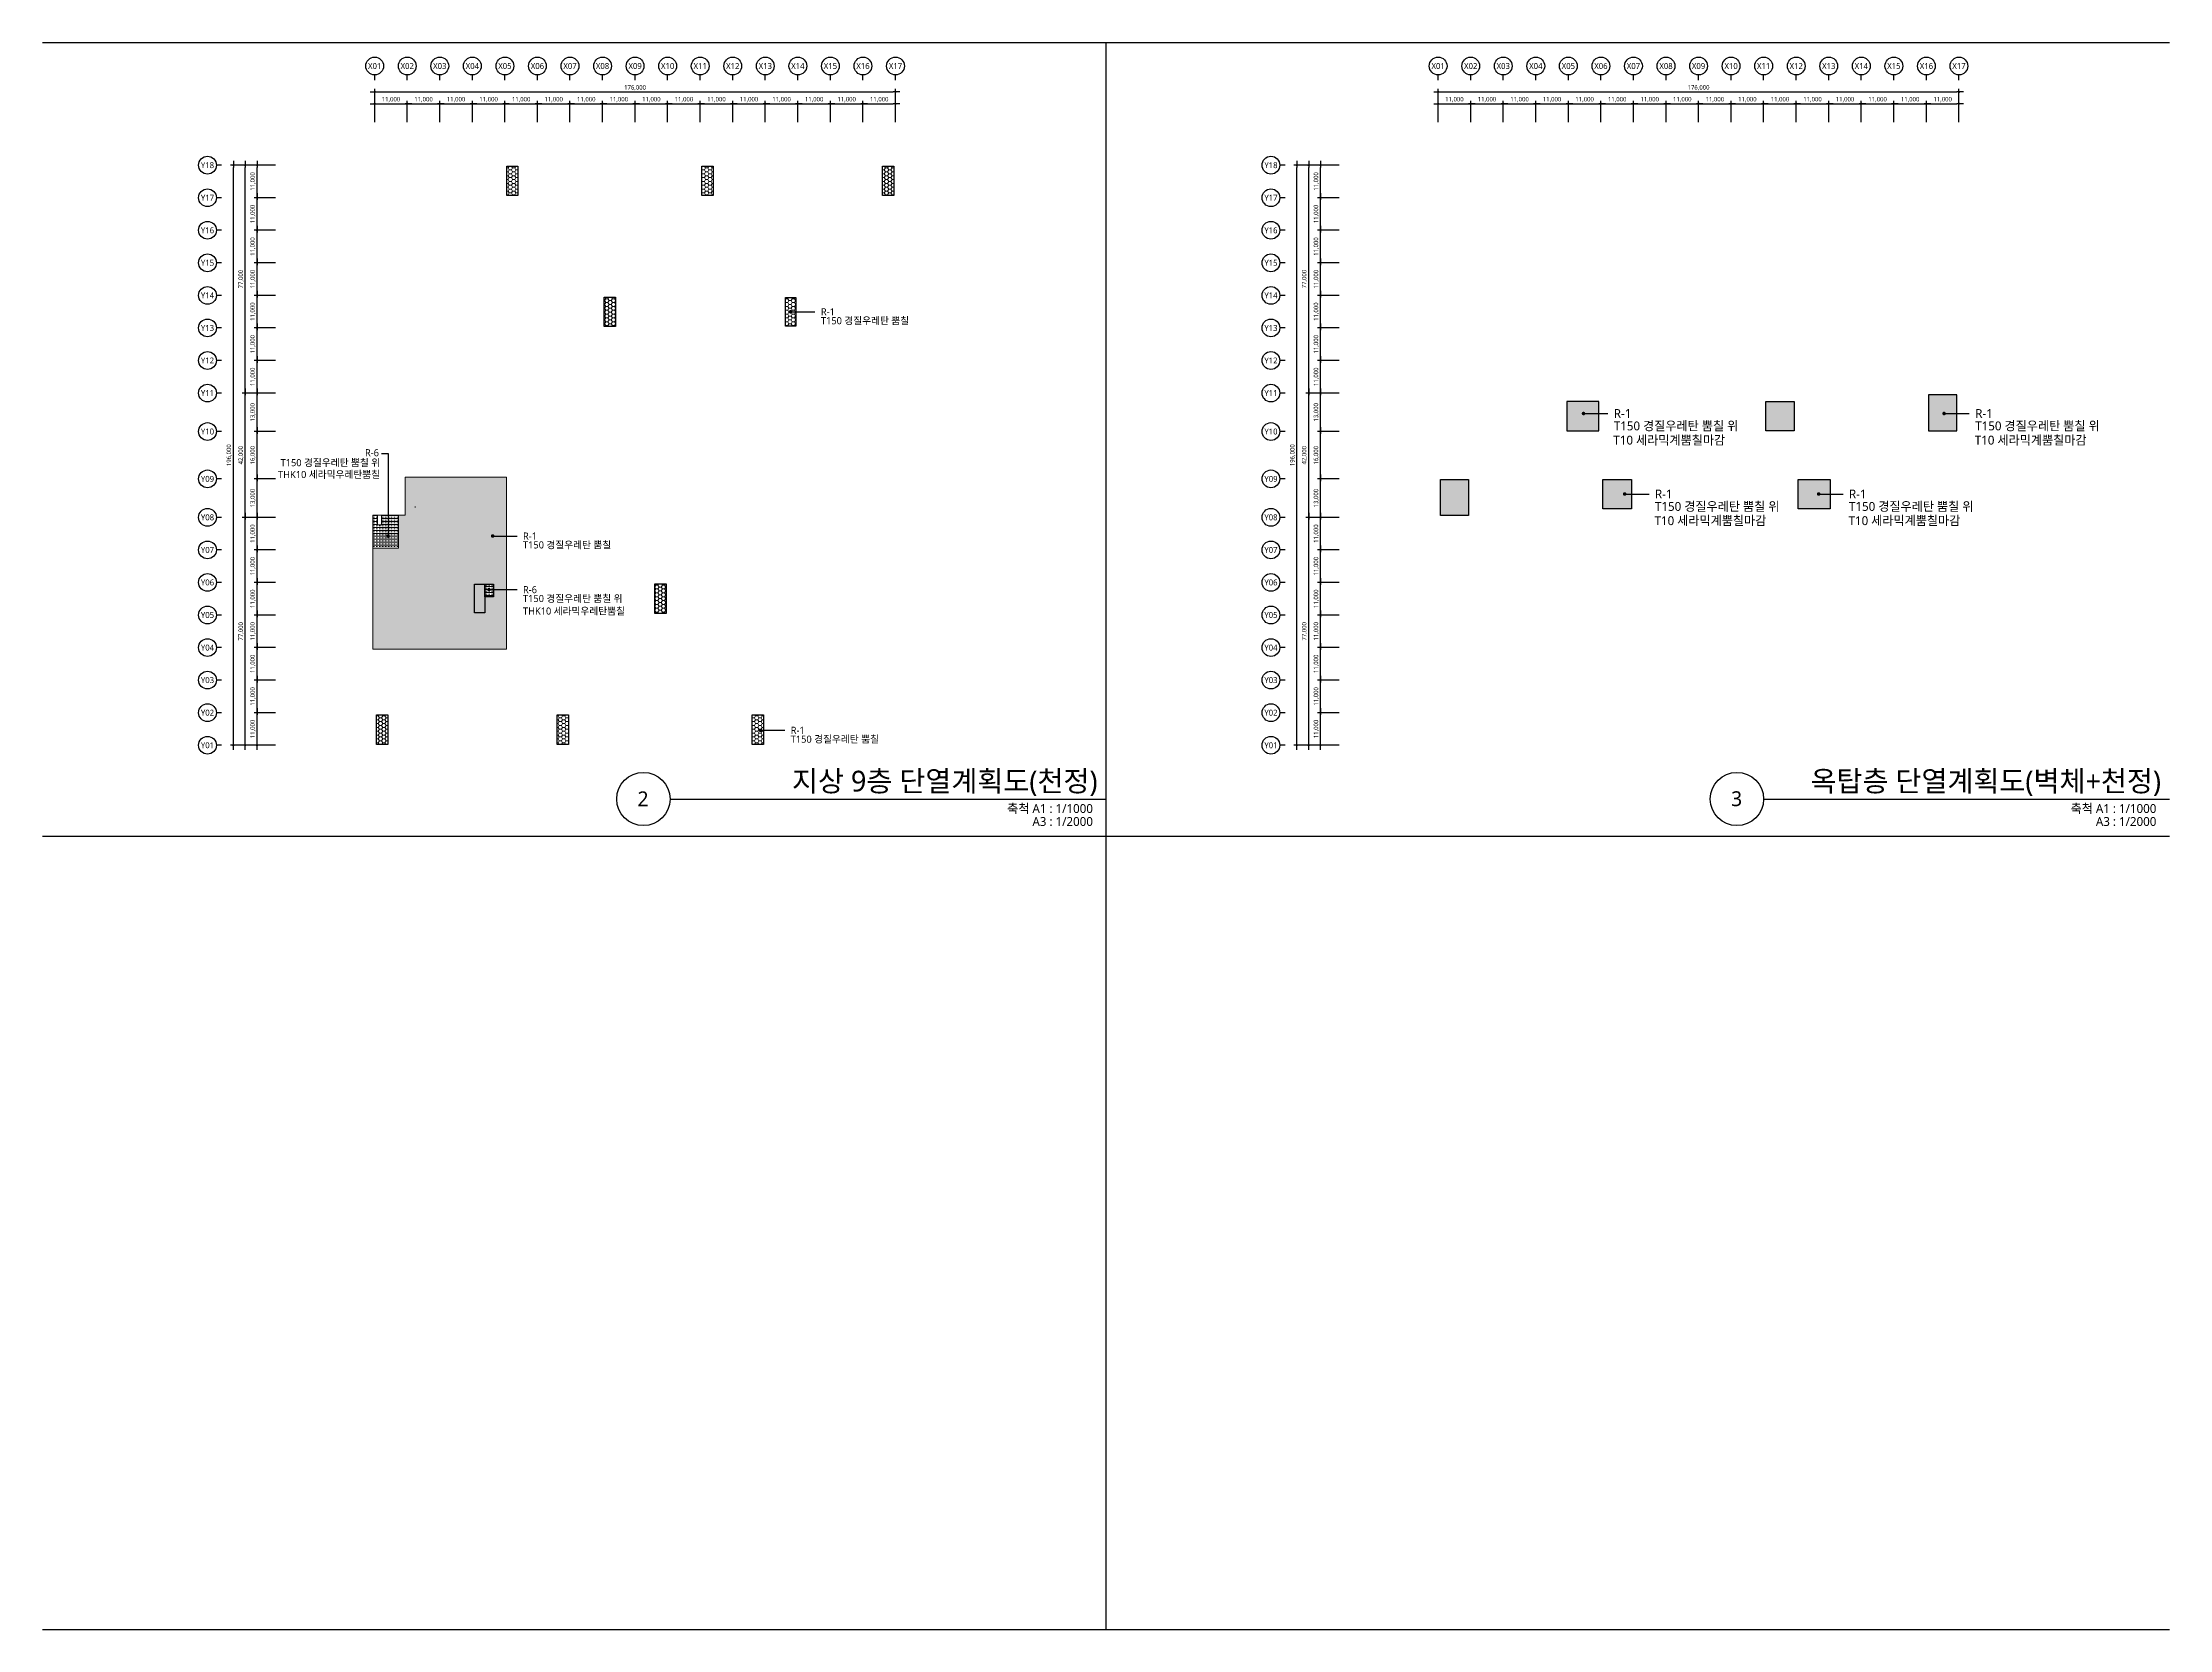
# Model space of a CAD drawing. Header units: millimetres. Extents: x 1037297 to 3512330, y 928637 to 1464837.
# Drawn here: x 2717297 to 3436047, y 928637 to 1464837 of the extents above; entities that cross this region are included whole.
import ezdxf
from ezdxf.enums import TextEntityAlignment as Align

# ---------------------------------------------------------------- set-up
doc = ezdxf.new("R2010")
doc.units = ezdxf.units.MM
doc.header["$LTSCALE"] = 5
doc.header["$MEASUREMENT"] = 0
doc.header["$PDSIZE"] = -10
doc.layers.get('0').update_dxf_attribs({"linetype": 'CONTINUOUS'})
doc.layers.get('Defpoints').update_dxf_attribs({"color": 153, "linetype": 'CONTINUOUS'})
for name, color, linetype, lineweight in [('A-AXIS-BUBL', 7, 'CONTINUOUS', 25), ('A-DIMS', 7, 'CONTINUOUS', 25), ('A-MKXS-LEAD', 7, 'CONTINUOUS', 25), ('A-MKXS-TEXT1', 3, 'CONTINUOUS', 25), ('A-XXXX-HATC', 8, 'CONTINUOUS', 18), ('A-XXXX-SYMB', 7, 'CONTINUOUS', 25), ('A-XXXX-TXT1', 3, 'CONTINUOUS', 25), ('A-XXXX-TXT2', 3, 'CONTINUOUS', 25)]:
    doc.layers.add(name, color=color, linetype=linetype, lineweight=lineweight)
doc.styles.add('HY울릉도L', font='')
doc.styles.add('맑은고딕', font='malgun.ttf')
doc.styles.get('HY울릉도L').set_extended_font_data('HYwulM')
doc.dimstyles.new('CDIM', dxfattribs={"dimtxt": 3, "dimasz": 1.5, "dimexe": 2, "dimexo": 1, "dimgap": 1, "dimtad": 1, "dimdec": 0, "dimrnd": 0.5, "dimzin": 0, "dimdsep": 32, "dimlunit": 6, "dimtxsty": 'HY울릉도L', "dimblk1": '_CIDOT', "dimblk2": '_CIDOT', "dimsah": 1, "dimcen": 5.5, "dimclrd": 2, "dimclre": 2, "dimclrt": 7, "dimadec": 0, "dimazin": 0, "dimtfac": 1, "dimtdec": 0, "dimtix": 1, "dimtmove": 2, "dimatfit": 1, "dimldrblk": '_CIDOT', "dimfxl": 1, "dimtolj": 1, "dimtzin": 0, "dimlwd": -1, "dimarcsym": 0})
pattern_1 = [(0, (-359375, 2e-10), (1125, 649.51905), [750, -1500]), (120, (-359375, 2e-10), (-1125, 649.51905), [750, -1500]), (60, (-359375, 2e-10), (2e-13, 1299.0381), [-1500, 750])]

# ---------------------------------------------------------------- blocks, each defined once
blk = doc.blocks.new('_CIDOT')
at = {"color": 0, "linetype": 'ByBlock'}
blk.add_line((2, 0), (-1, 0), dxfattribs=at)
at = {"color": 0, "linetype": 'ByBlock', "const_width": 0.5}
blk.add_lwpolyline([(-0.25, 0, 1), (0.25, 0, 1)], format="xyb", close=True, dxfattribs=at)
blk = doc.blocks.new('*D5')
at = {"layer": 'A-DIMS', "lineweight": -2, "transparency": 16777216}
for p, q in [((93193, 67121), (85943, 67121)), ((93193, 56121), (85943, 56121))]:
    blk.add_line(p, q, dxfattribs=at)
at = {"layer": 'A-DIMS', "transparency": 16777216}
blk.add_line((86943, 56871), (86943, 66371), dxfattribs=at)
at = {"layer": 'Defpoints', "color": 0, "transparency": 16777216}
for p in [(86943, 67121), (93693, 67121), (93693, 56121)]:
    blk.add_point(p, dxfattribs=at)
at = {"layer": 'A-DIMS', "transparency": 16777216, "xscale": 750, "yscale": 750, "zscale": 750}
for p, rotation in [((86943, 67121), 90), ((86943, 56121), 270)]:
    blk.add_blockref('_CIDOT', p, dxfattribs=dict(at, rotation=rotation))
at = {"layer": 'A-DIMS', "color": 3, "transparency": 16777216, "insert": (85538, 61621), "char_height": 1500, "attachment_point": 5, "rotation": 90, "style": '맑은고딕'}
blk.add_mtext('\\A1;11,000', dxfattribs=at)
blk = doc.blocks.new('*D6')
at = {"layer": 'A-DIMS', "lineweight": -2, "transparency": 16777216}
for p, q in [((93193, 78121), (85943, 78121)), ((93193, 67121), (85943, 67121))]:
    blk.add_line(p, q, dxfattribs=at)
at = {"layer": 'A-DIMS', "transparency": 16777216}
blk.add_line((86943, 67871), (86943, 77371), dxfattribs=at)
at = {"layer": 'Defpoints', "color": 0, "transparency": 16777216}
for p in [(86943, 78121), (93693, 78121), (93693, 67121)]:
    blk.add_point(p, dxfattribs=at)
at = {"layer": 'A-DIMS', "transparency": 16777216, "xscale": 750, "yscale": 750, "zscale": 750}
for p, rotation in [((86943, 78121), 90), ((86943, 67121), 270)]:
    blk.add_blockref('_CIDOT', p, dxfattribs=dict(at, rotation=rotation))
at = {"layer": 'A-DIMS', "color": 3, "transparency": 16777216, "insert": (85538, 72621), "char_height": 1500, "attachment_point": 5, "rotation": 90, "style": '맑은고딕'}
blk.add_mtext('\\A1;11,000', dxfattribs=at)
blk = doc.blocks.new('*D7')
at = {"layer": 'A-DIMS', "lineweight": -2, "transparency": 16777216}
for p, q in [((93193, 89121), (85943, 89121)), ((93193, 78121), (85943, 78121))]:
    blk.add_line(p, q, dxfattribs=at)
at = {"layer": 'A-DIMS', "transparency": 16777216}
blk.add_line((86943, 78871), (86943, 88371), dxfattribs=at)
at = {"layer": 'Defpoints', "color": 0, "transparency": 16777216}
for p in [(86943, 89121), (93693, 89121), (93693, 78121)]:
    blk.add_point(p, dxfattribs=at)
at = {"layer": 'A-DIMS', "transparency": 16777216, "xscale": 750, "yscale": 750, "zscale": 750}
for p, rotation in [((86943, 89121), 90), ((86943, 78121), 270)]:
    blk.add_blockref('_CIDOT', p, dxfattribs=dict(at, rotation=rotation))
at = {"layer": 'A-DIMS', "color": 3, "transparency": 16777216, "insert": (85538, 83621), "char_height": 1500, "attachment_point": 5, "rotation": 90, "style": '맑은고딕'}
blk.add_mtext('\\A1;11,000', dxfattribs=at)
blk = doc.blocks.new('*D8')
at = {"layer": 'A-DIMS', "lineweight": -2, "transparency": 16777216}
for p, q in [((93193, 100121), (85943, 100121)), ((93193, 89121), (85943, 89121))]:
    blk.add_line(p, q, dxfattribs=at)
at = {"layer": 'A-DIMS', "transparency": 16777216}
blk.add_line((86943, 89871), (86943, 99371), dxfattribs=at)
at = {"layer": 'Defpoints', "color": 0, "transparency": 16777216}
for p in [(86943, 100121), (93693, 100121), (93693, 89121)]:
    blk.add_point(p, dxfattribs=at)
at = {"layer": 'A-DIMS', "transparency": 16777216, "xscale": 750, "yscale": 750, "zscale": 750}
for p, rotation in [((86943, 100121), 90), ((86943, 89121), 270)]:
    blk.add_blockref('_CIDOT', p, dxfattribs=dict(at, rotation=rotation))
at = {"layer": 'A-DIMS', "color": 3, "transparency": 16777216, "insert": (85538, 94621), "char_height": 1500, "attachment_point": 5, "rotation": 90, "style": '맑은고딕'}
blk.add_mtext('\\A1;11,000', dxfattribs=at)
blk = doc.blocks.new('*D9')
at = {"layer": 'A-DIMS', "lineweight": -2, "transparency": 16777216}
for p, q in [((93193, 111121), (85943, 111121)), ((93193, 100121), (85943, 100121))]:
    blk.add_line(p, q, dxfattribs=at)
at = {"layer": 'A-DIMS', "transparency": 16777216}
blk.add_line((86943, 100871), (86943, 110371), dxfattribs=at)
at = {"layer": 'Defpoints', "color": 0, "transparency": 16777216}
for p in [(86943, 111121), (93693, 111121), (93693, 100121)]:
    blk.add_point(p, dxfattribs=at)
at = {"layer": 'A-DIMS', "transparency": 16777216, "xscale": 750, "yscale": 750, "zscale": 750}
for p, rotation in [((86943, 111121), 90), ((86943, 100121), 270)]:
    blk.add_blockref('_CIDOT', p, dxfattribs=dict(at, rotation=rotation))
at = {"layer": 'A-DIMS', "color": 3, "transparency": 16777216, "insert": (85538, 105621), "char_height": 1500, "attachment_point": 5, "rotation": 90, "style": '맑은고딕'}
blk.add_mtext('\\A1;11,000', dxfattribs=at)
blk = doc.blocks.new('*D10')
at = {"layer": 'A-DIMS', "lineweight": -2, "transparency": 16777216}
for p, q in [((93193, 122121), (85943, 122121)), ((93193, 111121), (85943, 111121))]:
    blk.add_line(p, q, dxfattribs=at)
at = {"layer": 'A-DIMS', "transparency": 16777216}
blk.add_line((86943, 111871), (86943, 121371), dxfattribs=at)
at = {"layer": 'Defpoints', "color": 0, "transparency": 16777216}
for p in [(86943, 122121), (93693, 122121), (93693, 111121)]:
    blk.add_point(p, dxfattribs=at)
at = {"layer": 'A-DIMS', "transparency": 16777216, "xscale": 750, "yscale": 750, "zscale": 750}
for p, rotation in [((86943, 122121), 90), ((86943, 111121), 270)]:
    blk.add_blockref('_CIDOT', p, dxfattribs=dict(at, rotation=rotation))
at = {"layer": 'A-DIMS', "color": 3, "transparency": 16777216, "insert": (85538, 116621), "char_height": 1500, "attachment_point": 5, "rotation": 90, "style": '맑은고딕'}
blk.add_mtext('\\A1;11,000', dxfattribs=at)
blk = doc.blocks.new('*D11')
at = {"layer": 'A-DIMS', "lineweight": -2, "transparency": 16777216}
for p, q in [((93193, 135121), (85943, 135121)), ((93193, 122121), (85943, 122121))]:
    blk.add_line(p, q, dxfattribs=at)
at = {"layer": 'A-DIMS', "transparency": 16777216}
blk.add_line((86943, 122871), (86943, 134371), dxfattribs=at)
at = {"layer": 'Defpoints', "color": 0, "transparency": 16777216}
for p in [(86943, 135121), (93693, 135121), (93693, 122121)]:
    blk.add_point(p, dxfattribs=at)
at = {"layer": 'A-DIMS', "transparency": 16777216, "xscale": 750, "yscale": 750, "zscale": 750}
for p, rotation in [((86943, 135121), 90), ((86943, 122121), 270)]:
    blk.add_blockref('_CIDOT', p, dxfattribs=dict(at, rotation=rotation))
at = {"layer": 'A-DIMS', "color": 3, "transparency": 16777216, "insert": (85538, 128621), "char_height": 1500, "attachment_point": 5, "rotation": 90, "style": '맑은고딕'}
blk.add_mtext('\\A1;13,000', dxfattribs=at)
blk = doc.blocks.new('*D12')
at = {"layer": 'A-DIMS', "lineweight": -2, "transparency": 16777216}
for p, q in [((93193, 151121), (85943, 151121)), ((93193, 135121), (85943, 135121))]:
    blk.add_line(p, q, dxfattribs=at)
at = {"layer": 'A-DIMS', "transparency": 16777216}
blk.add_line((86943, 135871), (86943, 150371), dxfattribs=at)
at = {"layer": 'Defpoints', "color": 0, "transparency": 16777216}
for p in [(86943, 151121), (93693, 151121), (93693, 135121)]:
    blk.add_point(p, dxfattribs=at)
at = {"layer": 'A-DIMS', "transparency": 16777216, "xscale": 750, "yscale": 750, "zscale": 750}
for p, rotation in [((86943, 151121), 90), ((86943, 135121), 270)]:
    blk.add_blockref('_CIDOT', p, dxfattribs=dict(at, rotation=rotation))
at = {"layer": 'A-DIMS', "color": 3, "transparency": 16777216, "insert": (85538, 143121), "char_height": 1500, "attachment_point": 5, "rotation": 90, "style": '맑은고딕'}
blk.add_mtext('\\A1;16,000', dxfattribs=at)
blk = doc.blocks.new('*D13')
at = {"layer": 'A-DIMS', "lineweight": -2, "transparency": 16777216}
for p, q in [((93193, 164121), (85943, 164121)), ((93193, 151121), (85943, 151121))]:
    blk.add_line(p, q, dxfattribs=at)
at = {"layer": 'A-DIMS', "transparency": 16777216}
blk.add_line((86943, 151871), (86943, 163371), dxfattribs=at)
at = {"layer": 'Defpoints', "color": 0, "transparency": 16777216}
for p in [(86943, 164121), (93693, 164121), (93693, 151121)]:
    blk.add_point(p, dxfattribs=at)
at = {"layer": 'A-DIMS', "transparency": 16777216, "xscale": 750, "yscale": 750, "zscale": 750}
for p, rotation in [((86943, 164121), 90), ((86943, 151121), 270)]:
    blk.add_blockref('_CIDOT', p, dxfattribs=dict(at, rotation=rotation))
at = {"layer": 'A-DIMS', "color": 3, "transparency": 16777216, "insert": (85538, 157621), "char_height": 1500, "attachment_point": 5, "rotation": 90, "style": '맑은고딕'}
blk.add_mtext('\\A1;13,000', dxfattribs=at)
blk = doc.blocks.new('*D14')
at = {"layer": 'A-DIMS', "lineweight": -2, "transparency": 16777216}
for p, q in [((93193, 175121), (85943, 175121)), ((93193, 164121), (85943, 164121))]:
    blk.add_line(p, q, dxfattribs=at)
at = {"layer": 'A-DIMS', "transparency": 16777216}
blk.add_line((86943, 164871), (86943, 174371), dxfattribs=at)
at = {"layer": 'Defpoints', "color": 0, "transparency": 16777216}
for p in [(86943, 175121), (93693, 175121), (93693, 164121)]:
    blk.add_point(p, dxfattribs=at)
at = {"layer": 'A-DIMS', "transparency": 16777216, "xscale": 750, "yscale": 750, "zscale": 750}
for p, rotation in [((86943, 175121), 90), ((86943, 164121), 270)]:
    blk.add_blockref('_CIDOT', p, dxfattribs=dict(at, rotation=rotation))
at = {"layer": 'A-DIMS', "color": 3, "transparency": 16777216, "insert": (85538, 169621), "char_height": 1500, "attachment_point": 5, "rotation": 90, "style": '맑은고딕'}
blk.add_mtext('\\A1;11,000', dxfattribs=at)
blk = doc.blocks.new('*D15')
at = {"layer": 'A-DIMS', "lineweight": -2, "transparency": 16777216}
for p, q in [((93193, 186121), (85943, 186121)), ((93193, 175121), (85943, 175121))]:
    blk.add_line(p, q, dxfattribs=at)
at = {"layer": 'A-DIMS', "transparency": 16777216}
blk.add_line((86943, 175871), (86943, 185371), dxfattribs=at)
at = {"layer": 'Defpoints', "color": 0, "transparency": 16777216}
for p in [(86943, 186121), (93693, 186121), (93693, 175121)]:
    blk.add_point(p, dxfattribs=at)
at = {"layer": 'A-DIMS', "transparency": 16777216, "xscale": 750, "yscale": 750, "zscale": 750}
for p, rotation in [((86943, 186121), 90), ((86943, 175121), 270)]:
    blk.add_blockref('_CIDOT', p, dxfattribs=dict(at, rotation=rotation))
at = {"layer": 'A-DIMS', "color": 3, "transparency": 16777216, "insert": (85538, 180621), "char_height": 1500, "attachment_point": 5, "rotation": 90, "style": '맑은고딕'}
blk.add_mtext('\\A1;11,000', dxfattribs=at)
blk = doc.blocks.new('*D16')
at = {"layer": 'A-DIMS', "lineweight": -2, "transparency": 16777216}
for p, q in [((93193, 197121), (85943, 197121)), ((93193, 186121), (85943, 186121))]:
    blk.add_line(p, q, dxfattribs=at)
at = {"layer": 'A-DIMS', "transparency": 16777216}
blk.add_line((86943, 186871), (86943, 196371), dxfattribs=at)
at = {"layer": 'Defpoints', "color": 0, "transparency": 16777216}
for p in [(86943, 197121), (93693, 197121), (93693, 186121)]:
    blk.add_point(p, dxfattribs=at)
at = {"layer": 'A-DIMS', "transparency": 16777216, "xscale": 750, "yscale": 750, "zscale": 750}
for p, rotation in [((86943, 197121), 90), ((86943, 186121), 270)]:
    blk.add_blockref('_CIDOT', p, dxfattribs=dict(at, rotation=rotation))
at = {"layer": 'A-DIMS', "color": 3, "transparency": 16777216, "insert": (85538, 191621), "char_height": 1500, "attachment_point": 5, "rotation": 90, "style": '맑은고딕'}
blk.add_mtext('\\A1;11,000', dxfattribs=at)
blk = doc.blocks.new('*D17')
at = {"layer": 'A-DIMS', "lineweight": -2, "transparency": 16777216}
for p, q in [((93193, 208121), (85943, 208121)), ((93193, 197121), (85943, 197121))]:
    blk.add_line(p, q, dxfattribs=at)
at = {"layer": 'A-DIMS', "transparency": 16777216}
blk.add_line((86943, 197871), (86943, 207371), dxfattribs=at)
at = {"layer": 'Defpoints', "color": 0, "transparency": 16777216}
for p in [(86943, 208121), (93693, 208121), (93693, 197121)]:
    blk.add_point(p, dxfattribs=at)
at = {"layer": 'A-DIMS', "transparency": 16777216, "xscale": 750, "yscale": 750, "zscale": 750}
for p, rotation in [((86943, 208121), 90), ((86943, 197121), 270)]:
    blk.add_blockref('_CIDOT', p, dxfattribs=dict(at, rotation=rotation))
at = {"layer": 'A-DIMS', "color": 3, "transparency": 16777216, "insert": (85538, 202621), "char_height": 1500, "attachment_point": 5, "rotation": 90, "style": '맑은고딕'}
blk.add_mtext('\\A1;11,000', dxfattribs=at)
blk = doc.blocks.new('*D18')
at = {"layer": 'A-DIMS', "lineweight": -2, "transparency": 16777216}
for p, q in [((93193, 219121), (85943, 219121)), ((93193, 208121), (85943, 208121))]:
    blk.add_line(p, q, dxfattribs=at)
at = {"layer": 'A-DIMS', "transparency": 16777216}
blk.add_line((86943, 208871), (86943, 218371), dxfattribs=at)
at = {"layer": 'Defpoints', "color": 0, "transparency": 16777216}
for p in [(86943, 219121), (93693, 219121), (93693, 208121)]:
    blk.add_point(p, dxfattribs=at)
at = {"layer": 'A-DIMS', "transparency": 16777216, "xscale": 750, "yscale": 750, "zscale": 750}
for p, rotation in [((86943, 219121), 90), ((86943, 208121), 270)]:
    blk.add_blockref('_CIDOT', p, dxfattribs=dict(at, rotation=rotation))
at = {"layer": 'A-DIMS', "color": 3, "transparency": 16777216, "insert": (85538, 213621), "char_height": 1500, "attachment_point": 5, "rotation": 90, "style": '맑은고딕'}
blk.add_mtext('\\A1;11,000', dxfattribs=at)
blk = doc.blocks.new('*D19')
at = {"layer": 'A-DIMS', "lineweight": -2, "transparency": 16777216}
for p, q in [((93193, 230121), (85943, 230121)), ((93193, 219121), (85943, 219121))]:
    blk.add_line(p, q, dxfattribs=at)
at = {"layer": 'A-DIMS', "transparency": 16777216}
blk.add_line((86943, 219871), (86943, 229371), dxfattribs=at)
at = {"layer": 'Defpoints', "color": 0, "transparency": 16777216}
for p in [(86943, 230121), (93693, 230121), (93693, 219121)]:
    blk.add_point(p, dxfattribs=at)
at = {"layer": 'A-DIMS', "transparency": 16777216, "xscale": 750, "yscale": 750, "zscale": 750}
for p, rotation in [((86943, 230121), 90), ((86943, 219121), 270)]:
    blk.add_blockref('_CIDOT', p, dxfattribs=dict(at, rotation=rotation))
at = {"layer": 'A-DIMS', "color": 3, "transparency": 16777216, "insert": (85538, 224621), "char_height": 1500, "attachment_point": 5, "rotation": 90, "style": '맑은고딕'}
blk.add_mtext('\\A1;11,000', dxfattribs=at)
blk = doc.blocks.new('*D20')
at = {"layer": 'A-DIMS', "lineweight": -2, "transparency": 16777216}
for p, q in [((93193, 241121), (85943, 241121)), ((93193, 230121), (85943, 230121))]:
    blk.add_line(p, q, dxfattribs=at)
at = {"layer": 'A-DIMS', "transparency": 16777216}
blk.add_line((86943, 230871), (86943, 240371), dxfattribs=at)
at = {"layer": 'Defpoints', "color": 0, "transparency": 16777216}
for p in [(86943, 241121), (93693, 241121), (93693, 230121)]:
    blk.add_point(p, dxfattribs=at)
at = {"layer": 'A-DIMS', "transparency": 16777216, "xscale": 750, "yscale": 750, "zscale": 750}
for p, rotation in [((86943, 241121), 90), ((86943, 230121), 270)]:
    blk.add_blockref('_CIDOT', p, dxfattribs=dict(at, rotation=rotation))
at = {"layer": 'A-DIMS', "color": 3, "transparency": 16777216, "insert": (85538, 235621), "char_height": 1500, "attachment_point": 5, "rotation": 90, "style": '맑은고딕'}
blk.add_mtext('\\A1;11,000', dxfattribs=at)
blk = doc.blocks.new('*D21')
at = {"layer": 'A-DIMS', "lineweight": -2, "transparency": 16777216}
for p, q in [((93193, 122121), (81943, 122121)), ((93193, 45121), (81943, 45121))]:
    blk.add_line(p, q, dxfattribs=at)
at = {"layer": 'A-DIMS', "transparency": 16777216}
blk.add_line((82943, 45871), (82943, 121371), dxfattribs=at)
at = {"layer": 'Defpoints', "color": 0, "transparency": 16777216}
for p in [(82943, 122121), (93693, 122121), (93693, 45121)]:
    blk.add_point(p, dxfattribs=at)
at = {"layer": 'A-DIMS', "transparency": 16777216, "xscale": 750, "yscale": 750, "zscale": 750}
for p, rotation in [((82943, 122121), 90), ((82943, 45121), 270)]:
    blk.add_blockref('_CIDOT', p, dxfattribs=dict(at, rotation=rotation))
at = {"layer": 'A-DIMS', "color": 3, "transparency": 16777216, "insert": (81542, 83621), "char_height": 1500, "attachment_point": 5, "rotation": 90, "style": '맑은고딕'}
blk.add_mtext('\\A1;77,000', dxfattribs=at)
blk = doc.blocks.new('*D22')
at = {"layer": 'A-DIMS', "lineweight": -2, "transparency": 16777216}
for p, q in [((93193, 241121), (77943, 241121)), ((93193, 45121), (77943, 45121))]:
    blk.add_line(p, q, dxfattribs=at)
at = {"layer": 'A-DIMS', "transparency": 16777216}
blk.add_line((78943, 45871), (78943, 240371), dxfattribs=at)
at = {"layer": 'Defpoints', "color": 0, "transparency": 16777216}
for p in [(78943, 241121), (93693, 241121), (93693, 45121)]:
    blk.add_point(p, dxfattribs=at)
at = {"layer": 'A-DIMS', "transparency": 16777216, "xscale": 750, "yscale": 750, "zscale": 750}
for p, rotation in [((78943, 241121), 90), ((78943, 45121), 270)]:
    blk.add_blockref('_CIDOT', p, dxfattribs=dict(at, rotation=rotation))
at = {"layer": 'A-DIMS', "color": 3, "transparency": 16777216, "insert": (77538, 143121), "char_height": 1500, "attachment_point": 5, "rotation": 90, "style": '맑은고딕'}
blk.add_mtext('\\A1;196,000', dxfattribs=at)
blk = doc.blocks.new('*D23')
at = {"layer": 'A-DIMS', "lineweight": -2, "transparency": 16777216}
for p, q in [((93193, 56121), (85943, 56121)), ((93193, 45121), (85943, 45121))]:
    blk.add_line(p, q, dxfattribs=at)
at = {"layer": 'A-DIMS', "transparency": 16777216}
blk.add_line((86943, 45871), (86943, 55371), dxfattribs=at)
at = {"layer": 'Defpoints', "color": 0, "transparency": 16777216}
for p in [(86943, 56121), (93693, 56121), (93693, 45121)]:
    blk.add_point(p, dxfattribs=at)
at = {"layer": 'A-DIMS', "transparency": 16777216, "xscale": 750, "yscale": 750, "zscale": 750}
for p, rotation in [((86943, 56121), 90), ((86943, 45121), 270)]:
    blk.add_blockref('_CIDOT', p, dxfattribs=dict(at, rotation=rotation))
at = {"layer": 'A-DIMS', "color": 3, "transparency": 16777216, "insert": (85538, 50621), "char_height": 1500, "attachment_point": 5, "rotation": 90, "style": '맑은고딕'}
blk.add_mtext('\\A1;11,000', dxfattribs=at)
blk = doc.blocks.new('*D24')
at = {"layer": 'A-DIMS', "lineweight": -2, "transparency": 16777216}
for p, q in [((93193, 164121), (81943, 164121)), ((93193, 122121), (81943, 122121))]:
    blk.add_line(p, q, dxfattribs=at)
at = {"layer": 'A-DIMS', "transparency": 16777216}
blk.add_line((82943, 122871), (82943, 163371), dxfattribs=at)
at = {"layer": 'Defpoints', "color": 0, "transparency": 16777216}
for p in [(82943, 164121), (93693, 164121), (93693, 122121)]:
    blk.add_point(p, dxfattribs=at)
at = {"layer": 'A-DIMS', "transparency": 16777216, "xscale": 750, "yscale": 750, "zscale": 750}
for p, rotation in [((82943, 164121), 90), ((82943, 122121), 270)]:
    blk.add_blockref('_CIDOT', p, dxfattribs=dict(at, rotation=rotation))
at = {"layer": 'A-DIMS', "color": 3, "transparency": 16777216, "insert": (81542, 143121), "char_height": 1500, "attachment_point": 5, "rotation": 90, "style": '맑은고딕'}
blk.add_mtext('\\A1;42,000', dxfattribs=at)
blk = doc.blocks.new('*D25')
at = {"layer": 'A-DIMS', "lineweight": -2, "transparency": 16777216}
for p, q in [((93193, 241121), (81943, 241121)), ((93193, 164121), (81943, 164121))]:
    blk.add_line(p, q, dxfattribs=at)
at = {"layer": 'A-DIMS', "transparency": 16777216}
blk.add_line((82943, 164871), (82943, 240371), dxfattribs=at)
at = {"layer": 'Defpoints', "color": 0, "transparency": 16777216}
for p in [(82943, 241121), (93693, 241121), (93693, 164121)]:
    blk.add_point(p, dxfattribs=at)
at = {"layer": 'A-DIMS', "transparency": 16777216, "xscale": 750, "yscale": 750, "zscale": 750}
for p, rotation in [((82943, 241121), 90), ((82943, 164121), 270)]:
    blk.add_blockref('_CIDOT', p, dxfattribs=dict(at, rotation=rotation))
at = {"layer": 'A-DIMS', "color": 3, "transparency": 16777216, "insert": (81542, 202621), "char_height": 1500, "attachment_point": 5, "rotation": 90, "style": '맑은고딕'}
blk.add_mtext('\\A1;77,000', dxfattribs=at)
blk = doc.blocks.new('*D26')
at = {"layer": 'A-DIMS', "lineweight": -2, "transparency": 16777216}
for p, q in [((148693, 255621), (148693, 262871)), ((159693, 255621), (159693, 262871))]:
    blk.add_line(p, q, dxfattribs=at)
at = {"layer": 'A-DIMS', "transparency": 16777216}
blk.add_line((149443, 261871), (158943, 261871), dxfattribs=at)
at = {"layer": 'Defpoints', "color": 0, "transparency": 16777216}
for p in [(159693, 261871), (148693, 255121), (159693, 255121)]:
    blk.add_point(p, dxfattribs=at)
at = {"layer": 'A-DIMS', "transparency": 16777216, "xscale": 750, "yscale": 750, "zscale": 750, "rotation": 180}
blk.add_blockref('_CIDOT', (148693, 261871), dxfattribs=at)
at = {"layer": 'A-DIMS', "transparency": 16777216, "xscale": 750, "yscale": 750, "zscale": 750}
blk.add_blockref('_CIDOT', (159693, 261871), dxfattribs=at)
at = {"layer": 'A-DIMS', "color": 3, "transparency": 16777216, "insert": (154193, 263275), "char_height": 1500, "attachment_point": 5, "style": '맑은고딕'}
blk.add_mtext('\\A1;11,000', dxfattribs=at)
blk = doc.blocks.new('*D27')
at = {"layer": 'A-DIMS', "lineweight": -2, "transparency": 16777216}
for p, q in [((159693, 255621), (159693, 262871)), ((170693, 255621), (170693, 262871))]:
    blk.add_line(p, q, dxfattribs=at)
at = {"layer": 'A-DIMS', "transparency": 16777216}
blk.add_line((160443, 261871), (169943, 261871), dxfattribs=at)
at = {"layer": 'Defpoints', "color": 0, "transparency": 16777216}
for p in [(170693, 261871), (159693, 255121), (170693, 255121)]:
    blk.add_point(p, dxfattribs=at)
at = {"layer": 'A-DIMS', "transparency": 16777216, "xscale": 750, "yscale": 750, "zscale": 750, "rotation": 180}
blk.add_blockref('_CIDOT', (159693, 261871), dxfattribs=at)
at = {"layer": 'A-DIMS', "transparency": 16777216, "xscale": 750, "yscale": 750, "zscale": 750}
blk.add_blockref('_CIDOT', (170693, 261871), dxfattribs=at)
at = {"layer": 'A-DIMS', "color": 3, "transparency": 16777216, "insert": (165193, 263275), "char_height": 1500, "attachment_point": 5, "style": '맑은고딕'}
blk.add_mtext('\\A1;11,000', dxfattribs=at)
blk = doc.blocks.new('*D28')
at = {"layer": 'A-DIMS', "lineweight": -2, "transparency": 16777216}
for p, q in [((170693, 255621), (170693, 262871)), ((181693, 255621), (181693, 262871))]:
    blk.add_line(p, q, dxfattribs=at)
at = {"layer": 'A-DIMS', "transparency": 16777216}
blk.add_line((171443, 261871), (180943, 261871), dxfattribs=at)
at = {"layer": 'Defpoints', "color": 0, "transparency": 16777216}
for p in [(181693, 261871), (170693, 255121), (181693, 255121)]:
    blk.add_point(p, dxfattribs=at)
at = {"layer": 'A-DIMS', "transparency": 16777216, "xscale": 750, "yscale": 750, "zscale": 750, "rotation": 180}
blk.add_blockref('_CIDOT', (170693, 261871), dxfattribs=at)
at = {"layer": 'A-DIMS', "transparency": 16777216, "xscale": 750, "yscale": 750, "zscale": 750}
blk.add_blockref('_CIDOT', (181693, 261871), dxfattribs=at)
at = {"layer": 'A-DIMS', "color": 3, "transparency": 16777216, "insert": (176193, 263275), "char_height": 1500, "attachment_point": 5, "style": '맑은고딕'}
blk.add_mtext('\\A1;11,000', dxfattribs=at)
blk = doc.blocks.new('*D29')
at = {"layer": 'A-DIMS', "lineweight": -2, "transparency": 16777216}
for p, q in [((181693, 255621), (181693, 262871)), ((192693, 255621), (192693, 262871))]:
    blk.add_line(p, q, dxfattribs=at)
at = {"layer": 'A-DIMS', "transparency": 16777216}
blk.add_line((182443, 261871), (191943, 261871), dxfattribs=at)
at = {"layer": 'Defpoints', "color": 0, "transparency": 16777216}
for p in [(192693, 261871), (181693, 255121), (192693, 255121)]:
    blk.add_point(p, dxfattribs=at)
at = {"layer": 'A-DIMS', "transparency": 16777216, "xscale": 750, "yscale": 750, "zscale": 750, "rotation": 180}
blk.add_blockref('_CIDOT', (181693, 261871), dxfattribs=at)
at = {"layer": 'A-DIMS', "transparency": 16777216, "xscale": 750, "yscale": 750, "zscale": 750}
blk.add_blockref('_CIDOT', (192693, 261871), dxfattribs=at)
at = {"layer": 'A-DIMS', "color": 3, "transparency": 16777216, "insert": (187193, 263275), "char_height": 1500, "attachment_point": 5, "style": '맑은고딕'}
blk.add_mtext('\\A1;11,000', dxfattribs=at)
blk = doc.blocks.new('*D30')
at = {"layer": 'A-DIMS', "lineweight": -2, "transparency": 16777216}
for p, q in [((192693, 255621), (192693, 262871)), ((203693, 255621), (203693, 262871))]:
    blk.add_line(p, q, dxfattribs=at)
at = {"layer": 'A-DIMS', "transparency": 16777216}
blk.add_line((193443, 261871), (202943, 261871), dxfattribs=at)
at = {"layer": 'Defpoints', "color": 0, "transparency": 16777216}
for p in [(203693, 261871), (192693, 255121), (203693, 255121)]:
    blk.add_point(p, dxfattribs=at)
at = {"layer": 'A-DIMS', "transparency": 16777216, "xscale": 750, "yscale": 750, "zscale": 750, "rotation": 180}
blk.add_blockref('_CIDOT', (192693, 261871), dxfattribs=at)
at = {"layer": 'A-DIMS', "transparency": 16777216, "xscale": 750, "yscale": 750, "zscale": 750}
blk.add_blockref('_CIDOT', (203693, 261871), dxfattribs=at)
at = {"layer": 'A-DIMS', "color": 3, "transparency": 16777216, "insert": (198193, 263275), "char_height": 1500, "attachment_point": 5, "style": '맑은고딕'}
blk.add_mtext('\\A1;11,000', dxfattribs=at)
blk = doc.blocks.new('*D31')
at = {"layer": 'A-DIMS', "lineweight": -2, "transparency": 16777216}
for p, q in [((203693, 255621), (203693, 262871)), ((214693, 255621), (214693, 262871))]:
    blk.add_line(p, q, dxfattribs=at)
at = {"layer": 'A-DIMS', "transparency": 16777216}
blk.add_line((204443, 261871), (213943, 261871), dxfattribs=at)
at = {"layer": 'Defpoints', "color": 0, "transparency": 16777216}
for p in [(214693, 261871), (203693, 255121), (214693, 255121)]:
    blk.add_point(p, dxfattribs=at)
at = {"layer": 'A-DIMS', "transparency": 16777216, "xscale": 750, "yscale": 750, "zscale": 750, "rotation": 180}
blk.add_blockref('_CIDOT', (203693, 261871), dxfattribs=at)
at = {"layer": 'A-DIMS', "transparency": 16777216, "xscale": 750, "yscale": 750, "zscale": 750}
blk.add_blockref('_CIDOT', (214693, 261871), dxfattribs=at)
at = {"layer": 'A-DIMS', "color": 3, "transparency": 16777216, "insert": (209193, 263275), "char_height": 1500, "attachment_point": 5, "style": '맑은고딕'}
blk.add_mtext('\\A1;11,000', dxfattribs=at)
blk = doc.blocks.new('*D32')
at = {"layer": 'A-DIMS', "lineweight": -2, "transparency": 16777216}
for p, q in [((214693, 255621), (214693, 262871)), ((225693, 255621), (225693, 262871))]:
    blk.add_line(p, q, dxfattribs=at)
at = {"layer": 'A-DIMS', "transparency": 16777216}
blk.add_line((215443, 261871), (224943, 261871), dxfattribs=at)
at = {"layer": 'Defpoints', "color": 0, "transparency": 16777216}
for p in [(225693, 261871), (214693, 255121), (225693, 255121)]:
    blk.add_point(p, dxfattribs=at)
at = {"layer": 'A-DIMS', "transparency": 16777216, "xscale": 750, "yscale": 750, "zscale": 750, "rotation": 180}
blk.add_blockref('_CIDOT', (214693, 261871), dxfattribs=at)
at = {"layer": 'A-DIMS', "transparency": 16777216, "xscale": 750, "yscale": 750, "zscale": 750}
blk.add_blockref('_CIDOT', (225693, 261871), dxfattribs=at)
at = {"layer": 'A-DIMS', "color": 3, "transparency": 16777216, "insert": (220193, 263275), "char_height": 1500, "attachment_point": 5, "style": '맑은고딕'}
blk.add_mtext('\\A1;11,000', dxfattribs=at)
blk = doc.blocks.new('*D33')
at = {"layer": 'A-DIMS', "lineweight": -2, "transparency": 16777216}
for p, q in [((225693, 255621), (225693, 262871)), ((236693, 255621), (236693, 262871))]:
    blk.add_line(p, q, dxfattribs=at)
at = {"layer": 'A-DIMS', "transparency": 16777216}
blk.add_line((226443, 261871), (235943, 261871), dxfattribs=at)
at = {"layer": 'Defpoints', "color": 0, "transparency": 16777216}
for p in [(236693, 261871), (225693, 255121), (236693, 255121)]:
    blk.add_point(p, dxfattribs=at)
at = {"layer": 'A-DIMS', "transparency": 16777216, "xscale": 750, "yscale": 750, "zscale": 750, "rotation": 180}
blk.add_blockref('_CIDOT', (225693, 261871), dxfattribs=at)
at = {"layer": 'A-DIMS', "transparency": 16777216, "xscale": 750, "yscale": 750, "zscale": 750}
blk.add_blockref('_CIDOT', (236693, 261871), dxfattribs=at)
at = {"layer": 'A-DIMS', "color": 3, "transparency": 16777216, "insert": (231193, 263275), "char_height": 1500, "attachment_point": 5, "style": '맑은고딕'}
blk.add_mtext('\\A1;11,000', dxfattribs=at)
blk = doc.blocks.new('*D34')
at = {"layer": 'A-DIMS', "lineweight": -2, "transparency": 16777216}
for p, q in [((236693, 255621), (236693, 262871)), ((247693, 255621), (247693, 262871))]:
    blk.add_line(p, q, dxfattribs=at)
at = {"layer": 'A-DIMS', "transparency": 16777216}
blk.add_line((237443, 261871), (246943, 261871), dxfattribs=at)
at = {"layer": 'Defpoints', "color": 0, "transparency": 16777216}
for p in [(247693, 261871), (236693, 255121), (247693, 255121)]:
    blk.add_point(p, dxfattribs=at)
at = {"layer": 'A-DIMS', "transparency": 16777216, "xscale": 750, "yscale": 750, "zscale": 750, "rotation": 180}
blk.add_blockref('_CIDOT', (236693, 261871), dxfattribs=at)
at = {"layer": 'A-DIMS', "transparency": 16777216, "xscale": 750, "yscale": 750, "zscale": 750}
blk.add_blockref('_CIDOT', (247693, 261871), dxfattribs=at)
at = {"layer": 'A-DIMS', "color": 3, "transparency": 16777216, "insert": (242193, 263275), "char_height": 1500, "attachment_point": 5, "style": '맑은고딕'}
blk.add_mtext('\\A1;11,000', dxfattribs=at)
blk = doc.blocks.new('*D35')
at = {"layer": 'A-DIMS', "lineweight": -2, "transparency": 16777216}
for p, q in [((247693, 255621), (247693, 262871)), ((258693, 255621), (258693, 262871))]:
    blk.add_line(p, q, dxfattribs=at)
at = {"layer": 'A-DIMS', "transparency": 16777216}
blk.add_line((248443, 261871), (257943, 261871), dxfattribs=at)
at = {"layer": 'Defpoints', "color": 0, "transparency": 16777216}
for p in [(258693, 261871), (247693, 255121), (258693, 255121)]:
    blk.add_point(p, dxfattribs=at)
at = {"layer": 'A-DIMS', "transparency": 16777216, "xscale": 750, "yscale": 750, "zscale": 750, "rotation": 180}
blk.add_blockref('_CIDOT', (247693, 261871), dxfattribs=at)
at = {"layer": 'A-DIMS', "transparency": 16777216, "xscale": 750, "yscale": 750, "zscale": 750}
blk.add_blockref('_CIDOT', (258693, 261871), dxfattribs=at)
at = {"layer": 'A-DIMS', "color": 3, "transparency": 16777216, "insert": (253193, 263275), "char_height": 1500, "attachment_point": 5, "style": '맑은고딕'}
blk.add_mtext('\\A1;11,000', dxfattribs=at)
blk = doc.blocks.new('*D36')
at = {"layer": 'A-DIMS', "lineweight": -2, "transparency": 16777216}
for p, q in [((258693, 255621), (258693, 262871)), ((269693, 255621), (269693, 262871))]:
    blk.add_line(p, q, dxfattribs=at)
at = {"layer": 'A-DIMS', "transparency": 16777216}
blk.add_line((259443, 261871), (268943, 261871), dxfattribs=at)
at = {"layer": 'Defpoints', "color": 0, "transparency": 16777216}
for p in [(269693, 261871), (258693, 255121), (269693, 255121)]:
    blk.add_point(p, dxfattribs=at)
at = {"layer": 'A-DIMS', "transparency": 16777216, "xscale": 750, "yscale": 750, "zscale": 750, "rotation": 180}
blk.add_blockref('_CIDOT', (258693, 261871), dxfattribs=at)
at = {"layer": 'A-DIMS', "transparency": 16777216, "xscale": 750, "yscale": 750, "zscale": 750}
blk.add_blockref('_CIDOT', (269693, 261871), dxfattribs=at)
at = {"layer": 'A-DIMS', "color": 3, "transparency": 16777216, "insert": (264193, 263275), "char_height": 1500, "attachment_point": 5, "style": '맑은고딕'}
blk.add_mtext('\\A1;11,000', dxfattribs=at)
blk = doc.blocks.new('*D37')
at = {"layer": 'A-DIMS', "lineweight": -2, "transparency": 16777216}
for p, q in [((269693, 255621), (269693, 262871)), ((280693, 255621), (280693, 262871))]:
    blk.add_line(p, q, dxfattribs=at)
at = {"layer": 'A-DIMS', "transparency": 16777216}
blk.add_line((270443, 261871), (279943, 261871), dxfattribs=at)
at = {"layer": 'Defpoints', "color": 0, "transparency": 16777216}
for p in [(280693, 261871), (269693, 255121), (280693, 255121)]:
    blk.add_point(p, dxfattribs=at)
at = {"layer": 'A-DIMS', "transparency": 16777216, "xscale": 750, "yscale": 750, "zscale": 750, "rotation": 180}
blk.add_blockref('_CIDOT', (269693, 261871), dxfattribs=at)
at = {"layer": 'A-DIMS', "transparency": 16777216, "xscale": 750, "yscale": 750, "zscale": 750}
blk.add_blockref('_CIDOT', (280693, 261871), dxfattribs=at)
at = {"layer": 'A-DIMS', "color": 3, "transparency": 16777216, "insert": (275193, 263275), "char_height": 1500, "attachment_point": 5, "style": '맑은고딕'}
blk.add_mtext('\\A1;11,000', dxfattribs=at)
blk = doc.blocks.new('*D38')
at = {"layer": 'A-DIMS', "lineweight": -2, "transparency": 16777216}
for p, q in [((280693, 255621), (280693, 262871)), ((291693, 255621), (291693, 262871))]:
    blk.add_line(p, q, dxfattribs=at)
at = {"layer": 'A-DIMS', "transparency": 16777216}
blk.add_line((281443, 261871), (290943, 261871), dxfattribs=at)
at = {"layer": 'Defpoints', "color": 0, "transparency": 16777216}
for p in [(291693, 261871), (280693, 255121), (291693, 255121)]:
    blk.add_point(p, dxfattribs=at)
at = {"layer": 'A-DIMS', "transparency": 16777216, "xscale": 750, "yscale": 750, "zscale": 750, "rotation": 180}
blk.add_blockref('_CIDOT', (280693, 261871), dxfattribs=at)
at = {"layer": 'A-DIMS', "transparency": 16777216, "xscale": 750, "yscale": 750, "zscale": 750}
blk.add_blockref('_CIDOT', (291693, 261871), dxfattribs=at)
at = {"layer": 'A-DIMS', "color": 3, "transparency": 16777216, "insert": (286193, 263275), "char_height": 1500, "attachment_point": 5, "style": '맑은고딕'}
blk.add_mtext('\\A1;11,000', dxfattribs=at)
blk = doc.blocks.new('*D39')
at = {"layer": 'A-DIMS', "lineweight": -2, "transparency": 16777216}
for p, q in [((126693, 255621), (126693, 266871)), ((302693, 255621), (302693, 266871))]:
    blk.add_line(p, q, dxfattribs=at)
at = {"layer": 'A-DIMS', "transparency": 16777216}
blk.add_line((127443, 265871), (301943, 265871), dxfattribs=at)
at = {"layer": 'Defpoints', "color": 0, "transparency": 16777216}
for p in [(302693, 265871), (126693, 255121), (302693, 255121)]:
    blk.add_point(p, dxfattribs=at)
at = {"layer": 'A-DIMS', "transparency": 16777216, "xscale": 750, "yscale": 750, "zscale": 750, "rotation": 180}
blk.add_blockref('_CIDOT', (126693, 265871), dxfattribs=at)
at = {"layer": 'A-DIMS', "transparency": 16777216, "xscale": 750, "yscale": 750, "zscale": 750}
blk.add_blockref('_CIDOT', (302693, 265871), dxfattribs=at)
at = {"layer": 'A-DIMS', "color": 3, "transparency": 16777216, "insert": (214693, 267275), "char_height": 1500, "attachment_point": 5, "style": '맑은고딕'}
blk.add_mtext('\\A1;176,000', dxfattribs=at)
blk = doc.blocks.new('*D40')
at = {"layer": 'A-DIMS', "lineweight": -2, "transparency": 16777216}
for p, q in [((291693, 255621), (291693, 262871)), ((302693, 255621), (302693, 262871))]:
    blk.add_line(p, q, dxfattribs=at)
at = {"layer": 'A-DIMS', "transparency": 16777216}
blk.add_line((292443, 261871), (301943, 261871), dxfattribs=at)
at = {"layer": 'Defpoints', "color": 0, "transparency": 16777216}
for p in [(302693, 261871), (291693, 255121), (302693, 255121)]:
    blk.add_point(p, dxfattribs=at)
at = {"layer": 'A-DIMS', "transparency": 16777216, "xscale": 750, "yscale": 750, "zscale": 750, "rotation": 180}
blk.add_blockref('_CIDOT', (291693, 261871), dxfattribs=at)
at = {"layer": 'A-DIMS', "transparency": 16777216, "xscale": 750, "yscale": 750, "zscale": 750}
blk.add_blockref('_CIDOT', (302693, 261871), dxfattribs=at)
at = {"layer": 'A-DIMS', "color": 3, "transparency": 16777216, "insert": (297193, 263275), "char_height": 1500, "attachment_point": 5, "style": '맑은고딕'}
blk.add_mtext('\\A1;11,000', dxfattribs=at)
blk = doc.blocks.new('*D41')
at = {"layer": 'A-DIMS', "lineweight": -2, "transparency": 16777216}
for p, q in [((126693, 255621), (126693, 262871)), ((137693, 255621), (137693, 262871))]:
    blk.add_line(p, q, dxfattribs=at)
at = {"layer": 'A-DIMS', "transparency": 16777216}
blk.add_line((127443, 261871), (136943, 261871), dxfattribs=at)
at = {"layer": 'Defpoints', "color": 0, "transparency": 16777216}
for p in [(137693, 261871), (126693, 255121), (137693, 255121)]:
    blk.add_point(p, dxfattribs=at)
at = {"layer": 'A-DIMS', "transparency": 16777216, "xscale": 750, "yscale": 750, "zscale": 750, "rotation": 180}
blk.add_blockref('_CIDOT', (126693, 261871), dxfattribs=at)
at = {"layer": 'A-DIMS', "transparency": 16777216, "xscale": 750, "yscale": 750, "zscale": 750}
blk.add_blockref('_CIDOT', (137693, 261871), dxfattribs=at)
at = {"layer": 'A-DIMS', "color": 3, "transparency": 16777216, "insert": (132193, 263275), "char_height": 1500, "attachment_point": 5, "style": '맑은고딕'}
blk.add_mtext('\\A1;11,000', dxfattribs=at)
blk = doc.blocks.new('*D42')
at = {"layer": 'A-DIMS', "lineweight": -2, "transparency": 16777216}
for p, q in [((137693, 255621), (137693, 262871)), ((148693, 255621), (148693, 262871))]:
    blk.add_line(p, q, dxfattribs=at)
at = {"layer": 'A-DIMS', "transparency": 16777216}
blk.add_line((138443, 261871), (147943, 261871), dxfattribs=at)
at = {"layer": 'Defpoints', "color": 0, "transparency": 16777216}
for p in [(148693, 261871), (137693, 255121), (148693, 255121)]:
    blk.add_point(p, dxfattribs=at)
at = {"layer": 'A-DIMS', "transparency": 16777216, "xscale": 750, "yscale": 750, "zscale": 750, "rotation": 180}
blk.add_blockref('_CIDOT', (137693, 261871), dxfattribs=at)
at = {"layer": 'A-DIMS', "transparency": 16777216, "xscale": 750, "yscale": 750, "zscale": 750}
blk.add_blockref('_CIDOT', (148693, 261871), dxfattribs=at)
at = {"layer": 'A-DIMS', "color": 3, "transparency": 16777216, "insert": (143193, 263275), "char_height": 1500, "attachment_point": 5, "style": '맑은고딕'}
blk.add_mtext('\\A1;11,000', dxfattribs=at)
blk = doc.blocks.new('DIM(210222)')
for p, q in [((126693, 269870.6), (126693, 271620.6)), ((137693, 269870.6), (137693, 271620.6)), ((148693, 269870.6), (148693, 271620.6)), ((159693, 269870.6), (159693, 271620.6)), ((170693, 269870.6), (170693, 271620.6)), ((181693, 269870.6), (181693, 271620.6)), ((192693, 269870.6), (192693, 271620.6)), ((203693, 269870.6), (203693, 271620.6)), ((214693, 269870.6), (214693, 271620.6)), ((225693, 269870.6), (225693, 271620.6)), ((236693, 269870.6), (236693, 271620.6)), ((247693, 269870.6), (247693, 271620.6)), ((258693, 269870.6), (258693, 271620.6)), ((269693, 269870.6), (269693, 271620.6)), ((280693, 269870.6), (280693, 271620.6)), ((291693, 269870.6), (291693, 271620.6)), ((302693, 269870.6), (302693, 271620.6)), ((74943, 241120.6), (73193, 241120.6)), ((74943, 230120.6), (73193, 230120.6)), ((74943, 219120.6), (73193, 219120.6)), ((74943, 208120.6), (73193, 208120.6)), ((74943, 197120.6), (73193, 197120.6)), ((74943, 186120.6), (73193, 186120.6)), ((74943, 175120.6), (73193, 175120.6)), ((74943, 164120.6), (73193, 164120.6)), ((74943, 151120.6), (73193, 151120.6)), ((74943, 135120.6), (73193, 135120.6)), ((74943, 122120.6), (73193, 122120.6)), ((74943, 111120.6), (73193, 111120.6)), ((74943, 100120.6), (73193, 100120.6)), ((74943, 89120.6), (73193, 89120.6)), ((74943, 78120.6), (73193, 78120.6)), ((74943, 67120.6), (73193, 67120.6)), ((74943, 56120.6), (73193, 56120.6)), ((74943, 45120.6), (73193, 45120.6))]:
    blk.add_line(p, q)
at = {"layer": 'A-AXIS-BUBL', "ltscale": 0.2}
for centre in [(126693, 274620.6), (137693, 274620.6), (148693, 274620.6), (159693, 274620.6), (170693, 274620.6), (181693, 274620.6), (192693, 274620.6), (203693, 274620.6), (214693, 274620.6), (225693, 274620.6), (236693, 274620.6), (247693, 274620.6), (258693, 274620.6), (269693, 274620.6), (280693, 274620.6), (291693, 274620.6), (302693, 274620.6), (70193, 241120.6), (70193, 230120.6), (70193, 219120.6), (70193, 208120.6), (70193, 197120.6), (70193, 186120.6), (70193, 175120.6), (70193, 164120.6), (70193, 151120.6), (70193, 135120.6), (70193, 122120.6), (70193, 111120.6), (70193, 100120.6), (70193, 89120.6), (70193, 78120.6), (70193, 67120.6), (70193, 56120.6), (70193, 45120.6)]:
    blk.add_circle(centre, 3000, dxfattribs=at)
at = {"layer": 'A-XXXX-TXT2', "ltscale": 0.2, "style": '맑은고딕'}
for s, p in [('X01', (126693, 274620.6)), ('X02', (137693, 274620.6)), ('X03', (148693, 274620.6)), ('X04', (159693, 274620.6)), ('X05', (170693, 274620.6)), ('X06', (181693, 274620.6)), ('X07', (192693, 274620.6)), ('X08', (203693, 274620.6)), ('X09', (214693, 274620.6)), ('X10', (225693, 274620.6)), ('X11', (236693, 274620.6)), ('X12', (247693, 274620.6)), ('X13', (258693, 274620.6)), ('X14', (269693, 274620.6)), ('X15', (280693, 274620.6)), ('X16', (291693, 274620.6)), ('X17', (302693, 274620.6)), ('Y18', (70193, 241120.6)), ('Y17', (70193, 230120.6)), ('Y16', (70193, 219120.6)), ('Y15', (70193, 208120.6)), ('Y14', (70193, 197120.6)), ('Y13', (70193, 186120.6)), ('Y12', (70193, 175120.6)), ('Y11', (70193, 164120.6)), ('Y10', (70193, 151120.6)), ('Y09', (70193, 135120.6)), ('Y08', (70193, 122120.6)), ('Y07', (70193, 111120.6)), ('Y06', (70193, 100120.6)), ('Y05', (70193, 89120.6)), ('Y04', (70193, 78120.6)), ('Y03', (70193, 67120.6)), ('Y02', (70193, 56120.6)), ('Y01', (70193, 45120.6))]:
    blk.add_text(s, height=2000, dxfattribs=at).set_placement(p, align=Align.MIDDLE)
at = {"layer": 'A-DIMS'}
for p1, p2, distance, picture, middle in [((126693, 255120.6), (302693, 255120.6), 10750, '*D39', (214693, 267275.5)), ((126693, 255120.6), (137693, 255120.6), 6750, '*D41', (132193, 263275.5)), ((137693, 255120.6), (148693, 255120.6), 6750, '*D42', (143193, 263275.5)), ((148693, 255120.6), (159693, 255120.6), 6750, '*D26', (154193, 263275.5)), ((159693, 255120.6), (170693, 255120.6), 6750, '*D27', (165193, 263275.5)), ((170693, 255120.6), (181693, 255120.6), 6750, '*D28', (176193, 263275.5)), ((181693, 255120.6), (192693, 255120.6), 6750, '*D29', (187193, 263275.5)), ((192693, 255120.6), (203693, 255120.6), 6750, '*D30', (198193, 263275.5)), ((203693, 255120.6), (214693, 255120.6), 6750, '*D31', (209193, 263275.5)), ((214693, 255120.6), (225693, 255120.6), 6750, '*D32', (220193, 263275.5)), ((225693, 255120.6), (236693, 255120.6), 6750, '*D33', (231193, 263275.5)), ((236693, 255120.6), (247693, 255120.6), 6750, '*D34', (242193, 263275.5)), ((247693, 255120.6), (258693, 255120.6), 6750, '*D35', (253193, 263275.5)), ((258693, 255120.6), (269693, 255120.6), 6750, '*D36', (264193, 263275.5)), ((269693, 255120.6), (280693, 255120.6), 6750, '*D37', (275193, 263275.5)), ((280693, 255120.6), (291693, 255120.6), 6750, '*D38', (286193, 263275.5)), ((291693, 255120.6), (302693, 255120.6), 6750, '*D40', (297193, 263275.5)), ((93693, 45120.6), (93693, 241120.6), 14750, '*D22', (77538.1, 143120.6)), ((93693, 164120.6), (93693, 241120.6), 10750, '*D25', (81542.2, 202620.6)), ((93693, 230120.6), (93693, 241120.6), 6750, '*D20', (85538.1, 235620.6)), ((93693, 219120.6), (93693, 230120.6), 6750, '*D19', (85538.1, 224620.6)), ((93693, 208120.6), (93693, 219120.6), 6750, '*D18', (85538.1, 213620.6)), ((93693, 197120.6), (93693, 208120.6), 6750, '*D17', (85538.1, 202620.6)), ((93693, 186120.6), (93693, 197120.6), 6750, '*D16', (85538.1, 191620.6)), ((93693, 175120.6), (93693, 186120.6), 6750, '*D15', (85538.1, 180620.6)), ((93693, 164120.6), (93693, 175120.6), 6750, '*D14', (85538.1, 169620.6)), ((93693, 122120.6), (93693, 164120.6), 10750, '*D24', (81542.2, 143120.6)), ((93693, 151120.6), (93693, 164120.6), 6750, '*D13', (85538.1, 157620.6)), ((93693, 135120.6), (93693, 151120.6), 6750, '*D12', (85538.1, 143120.6)), ((93693, 122120.6), (93693, 135120.6), 6750, '*D11', (85538.1, 128620.6)), ((93693, 45120.6), (93693, 122120.6), 10750, '*D21', (81542.2, 83620.6)), ((93693, 111120.6), (93693, 122120.6), 6750, '*D10', (85538.1, 116620.6)), ((93693, 100120.6), (93693, 111120.6), 6750, '*D9', (85538.1, 105620.6)), ((93693, 89120.6), (93693, 100120.6), 6750, '*D8', (85538.1, 94620.6)), ((93693, 78120.6), (93693, 89120.6), 6750, '*D7', (85538.1, 83620.6)), ((93693, 67120.6), (93693, 78120.6), 6750, '*D6', (85538.1, 72620.6)), ((93693, 56120.6), (93693, 67120.6), 6750, '*D5', (85538.1, 61620.6)), ((93693, 45120.6), (93693, 56120.6), 6750, '*D23', (85538.1, 50620.6))]:
    dim = blk.add_aligned_dim(p1=p1, p2=p2, distance=distance, dimstyle='CDIM', override={"dimscale": 500, "dimtxsty": '맑은고딕', "dimclrd": 256, "dimclre": 256, "dimclrt": 3}, dxfattribs=at)
    dim.commit()
    dim.dimension.update_dxf_attribs({"geometry": picture, "text_midpoint": middle})

msp = doc.modelspace()

# ---------------------------------------------------------------- hatches: boundary and pattern name
at = {"layer": 'A-XXXX-HATC'}
h = msp.add_hatch(dxfattribs=at)
h.set_pattern_fill('HONEY', color=30, scale=6000)
h.set_pattern_definition(pattern_1)
h.paths.add_polyline_path([(2874140, 1413108), (2874140, 1423108), (2877940, 1423108), (2877940, 1413108)])
h = msp.add_hatch(dxfattribs=at)
h.set_pattern_fill('HONEY', color=30, scale=6000)
h.set_pattern_definition(pattern_1)
h.paths.add_polyline_path([(2940090, 1413108), (2940090, 1423108), (2943890, 1423108), (2943890, 1413108)])
h = msp.add_hatch(dxfattribs=at)
h.set_pattern_fill('HONEY', color=30, scale=6000)
h.set_pattern_definition(pattern_1)
h.paths.add_polyline_path([(3001140, 1413108), (3001140, 1423108), (3004940, 1423108), (3004940, 1413108)])
h = msp.add_hatch(dxfattribs=at)
h.set_pattern_fill('HONEY', color=30, scale=6000)
h.set_pattern_definition(pattern_1)
h.paths.add_polyline_path([(2907090, 1368858), (2907090, 1378858), (2910890, 1378858), (2910890, 1368858)])
h = msp.add_hatch(dxfattribs=at)
h.set_pattern_fill('HONEY', color=30, scale=6000)
h.set_pattern_definition(pattern_1)
h.paths.add_polyline_path([(2968340, 1369008), (2968340, 1378708), (2971840, 1378708), (2971840, 1369008)])
h = msp.add_hatch(dxfattribs=at)
h.set_pattern_fill('HONEY', color=30, scale=6000)
h.set_pattern_definition([(0, (359375, 268100), (1125, 649.51905), [750, -1500]), (120, (359375, 268100), (-1125, 649.51905), [750, -1500]), (60, (359375, 268100), (2e-13, 1299.0381), [-1500, 750])])
h.paths.add_polyline_path([(3189665, 1305058), (3189665, 1317158), (3199215, 1317158), (3199215, 1305058)])
h.paths.add_polyline_path([(3243215, 1333658), (3243215, 1343508), (3232415, 1343508), (3232415, 1333658)])
h.paths.add_polyline_path([(3310615, 1307308), (3310615, 1317158), (3321415, 1317158), (3321415, 1307308)])
h.paths.add_polyline_path([(3364165, 1345758), (3354615, 1345758), (3354615, 1333658), (3364165, 1333658)])
h.paths.add_polyline_path([(3244615, 1307308), (3244615, 1317158), (3254215, 1317158), (3254215, 1307308)])
h.paths.add_polyline_path([(3299615, 1333658), (3299615, 1343508), (3309215, 1343508), (3309215, 1333658)])
h = msp.add_hatch(dxfattribs=at)
h.set_pattern_fill('HONEY', color=30, scale=6000)
h.set_pattern_definition([(0, (840000, 268100), (1125, 649.51905), [750, -1500]), (120, (840000, 268100), (-1125, 649.51905), [750, -1500]), (60, (840000, 268100), (2e-13, 1299.0381), [-1500, 750])])
h.paths.add_polyline_path([(2863240, 1272108), (2866740, 1272108)], flags=16)
h.paths.add_polyline_path([(2866740, 1277558), (2866740, 1281808), (2869740, 1281808), (2869740, 1277558)])
h.paths.add_polyline_path([(2837565, 1294033), (2828965, 1294033), (2828965, 1259883), (2874065, 1259883), (2874065, 1317983), (2839790, 1317983), (2839790, 1305108), (2837565, 1305108)])
h = msp.add_hatch(dxfattribs=at)
h.set_pattern_fill('TRANS', color=30, scale=4000)
h.paths.add_polyline_path([(2831840, 1305108), (2831840, 1301908), (2830540, 1301908), (2830540, 1305108), (2828965, 1305108), (2828965, 1294033), (2837565, 1294033), (2837565, 1305108)])
h = msp.add_hatch(dxfattribs=at)
h.set_pattern_fill('TRANS', color=30, scale=4000)
h.paths.add_polyline_path([(2866740, 1281808), (2869740, 1281808), (2869740, 1277558), (2866740, 1277558)])
h = msp.add_hatch(dxfattribs=at)
h.set_pattern_fill('HONEY', color=30, scale=6000)
h.set_pattern_definition(pattern_1)
h.paths.add_polyline_path([(2924190, 1271958), (2924190, 1281958), (2927990, 1281958), (2927990, 1271958)])
h = msp.add_hatch(dxfattribs=at)
h.set_pattern_fill('HONEY', color=30, scale=6000)
h.set_pattern_definition(pattern_1)
h.paths.add_polyline_path([(2830140, 1227708), (2830140, 1237708), (2833940, 1237708), (2833940, 1227708)])
h = msp.add_hatch(dxfattribs=at)
h.set_pattern_fill('HONEY', color=30, scale=6000)
h.set_pattern_definition(pattern_1)
h.paths.add_polyline_path([(2891190, 1227708), (2891190, 1237708), (2894990, 1237708), (2894990, 1227708)])
h = msp.add_hatch(dxfattribs=at)
h.set_pattern_fill('HONEY', color=30, scale=6000)
h.set_pattern_definition(pattern_1)
h.paths.add_polyline_path([(2957140, 1227708), (2957140, 1237708), (2960940, 1237708), (2960940, 1227708)])

# ---------------------------------------------------------------- linework, layer by layer
for p, q in [((2717297, 1464837), (3436047, 1464837)), ((3076672, 1464837), (3076672, 928637)), ((2843090, 1308002), (2843290, 1308002)), ((2717297, 1196737), (3436047, 1196737)), ((2717297, 928637), (3436047, 928637))]:
    msp.add_line(p, q)
for points in [[(2874140, 1413108), (2874140, 1423108), (2877940, 1423108), (2877940, 1413108)], [(2940090, 1413108), (2940090, 1423108), (2943890, 1423108), (2943890, 1413108)], [(3001140, 1413108), (3001140, 1423108), (3004940, 1423108), (3004940, 1413108)], [(2907090, 1368858), (2907090, 1378858), (2910890, 1378858), (2910890, 1368858)], [(2968340, 1369008), (2968340, 1378708), (2971840, 1378708), (2971840, 1369008)], [(3364165, 1345758), (3354615, 1345758), (3354615, 1333658), (3364165, 1333658)], [(3243215, 1333658), (3243215, 1343508), (3232415, 1343508), (3232415, 1333658)], [(3299615, 1333658), (3299615, 1343508), (3309215, 1343508), (3309215, 1333658)], [(3189665, 1305058), (3189665, 1317158), (3199215, 1317158), (3199215, 1305058)], [(3189665, 1305058), (3189665, 1317158), (3199215, 1317158), (3199215, 1305058)], [(3244615, 1307308), (3244615, 1317158), (3254215, 1317158), (3254215, 1307308)], [(3310615, 1307308), (3310615, 1317158), (3321415, 1317158), (3321415, 1307308)], [(2863240, 1281808), (2866740, 1281808), (2866740, 1272108), (2863240, 1272108), (2863240, 1281808)], [(2866740, 1281808), (2869740, 1281808), (2869740, 1277558), (2866740, 1277558)], [(2924190, 1271958), (2924190, 1281958), (2927990, 1281958), (2927990, 1271958)], [(2830140, 1227708), (2830140, 1237708), (2833940, 1237708), (2833940, 1227708)], [(2891190, 1227708), (2891190, 1237708), (2894990, 1237708), (2894990, 1227708)], [(2957140, 1227708), (2957140, 1237708), (2960940, 1237708), (2960940, 1227708)]]:
    msp.add_lwpolyline(points, close=True)
msp.add_lwpolyline([(2831857, 1325998), (2834097, 1325998), (2834097, 1298078)])
at = {"layer": 'A-MKXS-LEAD'}
for p, q in [((2969790, 1373858), (2978329, 1373858)), ((3237739, 1339489), (3246278, 1339489)), ((3359872, 1339489), (3368411, 1339489)), ((3251650, 1312280), (3260189, 1312280)), ((3317213, 1312280), (3325752, 1312280)), ((2869108, 1298090), (2877647, 1298090)), ((2868215, 1279979), (2877647, 1279979)), ((2959590, 1232458), (2968129, 1232458))]:
    msp.add_line(p, q, dxfattribs=at)
at = {"layer": 'A-MKXS-LEAD', "const_width": 600}
for points in [[(2970090, 1373558, 1), (2970090, 1374158, 1)], [(3238039, 1339189, 1), (3238039, 1339789, 1)], [(3359872, 1339189, 1), (3359872, 1339789, 1)], [(3251950, 1311979, 1), (3251950, 1312579, 1)], [(3317513, 1311979, 1), (3317513, 1312579, 1)], [(2834074, 1297790, -1), (2834074, 1298390, -1)], [(2869408, 1297790, 1), (2869408, 1298390, 1)], [(2868215, 1279679, 1), (2868215, 1280279, 1)], [(2959890, 1232158, 1), (2959890, 1232758, 1)]]:
    msp.add_lwpolyline(points, format="xyb", close=True, dxfattribs=at)
at = {"layer": 'A-XXXX-HATC', "ltscale": 100}
for points in [[(2828965, 1305108), (2828965, 1259883), (2874065, 1259883), (2874065, 1317983), (2839790, 1317983), (2839790, 1305108), (2828965, 1305108)], [(2831840, 1305108), (2831840, 1301908), (2830540, 1301908), (2830540, 1305108)]]:
    msp.add_lwpolyline(points, dxfattribs=at)
at = {"layer": 'A-XXXX-HATC', "color": 7, "ltscale": 100}
msp.add_lwpolyline([(2837565, 1294033), (2828965, 1294033), (2828965, 1305108), (2837565, 1305108)], close=True, dxfattribs=at)
at = {"layer": 'A-XXXX-SYMB'}
for p, q in [((2929340, 1209237), (3076672, 1209237)), ((3298888, 1209237), (3436047, 1209237))]:
    msp.add_line(p, q, dxfattribs=at)
for centre in [(2920340, 1209237), (3289888, 1209237)]:
    msp.add_circle(centre, 9000, dxfattribs=at)

# ---------------------------------------------------------------- block references
for p in [(2702847, 1182287), (3062222, 1182287)]:
    msp.add_blockref('DIM(210222)', p)

# ---------------------------------------------------------------- texts
at = {"layer": 'A-MKXS-TEXT1', "style": '맑은고딕'}
for s, height, p in [('R-1', 2400, (2980329, 1373858)), ('T150 경질우레탄 뿜칠', 2400, (2980329, 1370858)), ('T150 경질우레탄 뿜칠 위', 3000, (3248278, 1335300)), ('R-1', 3000, (3248278, 1339489)), ('T150 경질우레탄 뿜칠 위', 3000, (3370411, 1335300)), ('R-1', 3000, (3370411, 1339489)), ('T10 세라믹계뿜칠마감', 3000, (3248128, 1330496)), ('T10 세라믹계뿜칠마감', 3000, (3370262, 1330496)), ('R-6', 2400, (2826249, 1326250)), ('T150 경질우레탄 뿜칠 위', 3000, (3262189, 1308090)), ('R-1', 3000, (3262189, 1312280)), ('T150 경질우레탄 뿜칠 위', 3000, (3327752, 1308090)), ('R-1', 3000, (3327752, 1312280)), ('T10 세라믹계뿜칠마감', 3000, (3262040, 1303287)), ('T10 세라믹계뿜칠마감', 3000, (3327603, 1303287)), ('T150 경질우레탄 뿜칠', 2400, (2879647, 1295090)), ('R-1', 2400, (2879647, 1298090)), ('R-6', 2400, (2879647, 1279979)), ('T150 경질우레탄 뿜칠 위', 2400, (2879647, 1276979)), ('THK10 세라믹우레탄뿜칠', 2400, (2879647, 1272752)), ('T150 경질우레탄 뿜칠', 2400, (2970129, 1229458)), ('R-1', 2400, (2970129, 1232458))]:
    msp.add_text(s, height=height, dxfattribs=at).set_placement(p, align=Align.MIDDLE_LEFT)
for s, p in [('T150 경질우레탄 뿜칠 위', (2831362, 1322889)), ('THK10 세라믹우레탄뿜칠', (2831362, 1318885))]:
    msp.add_text(s, height=2400, dxfattribs=at).set_placement(p, align=Align.MIDDLE_RIGHT)
at = {"layer": 'A-XXXX-TXT1', "style": '맑은고딕'}
for s, p in [('지상 9층 단열계획도(천정)', (3073814, 1209690)), ('옥탑층 단열계획도(벽체+천정)', (3433189, 1209690))]:
    msp.add_text(s, height=7000, dxfattribs=at).set_placement(p, align=Align.BOTTOM_RIGHT)
for s, p in [('2', (2920224, 1209344)), ('3', (3289773, 1209344))]:
    msp.add_text(s, height=5000, dxfattribs=at).set_placement(p, align=Align.MIDDLE)
for s, p in [('축척 A1 : 1/1000', (3072256, 1207515)), ('축척 A1 : 1/1000', (3431631, 1207515)), ('A3 : 1/2000', (3072256, 1203136)), ('A3 : 1/2000', (3431631, 1203136))]:
    msp.add_text(s, height=3000, dxfattribs=at).set_placement(p, align=Align.TOP_RIGHT)

doc.saveas('drawing.dxf')
